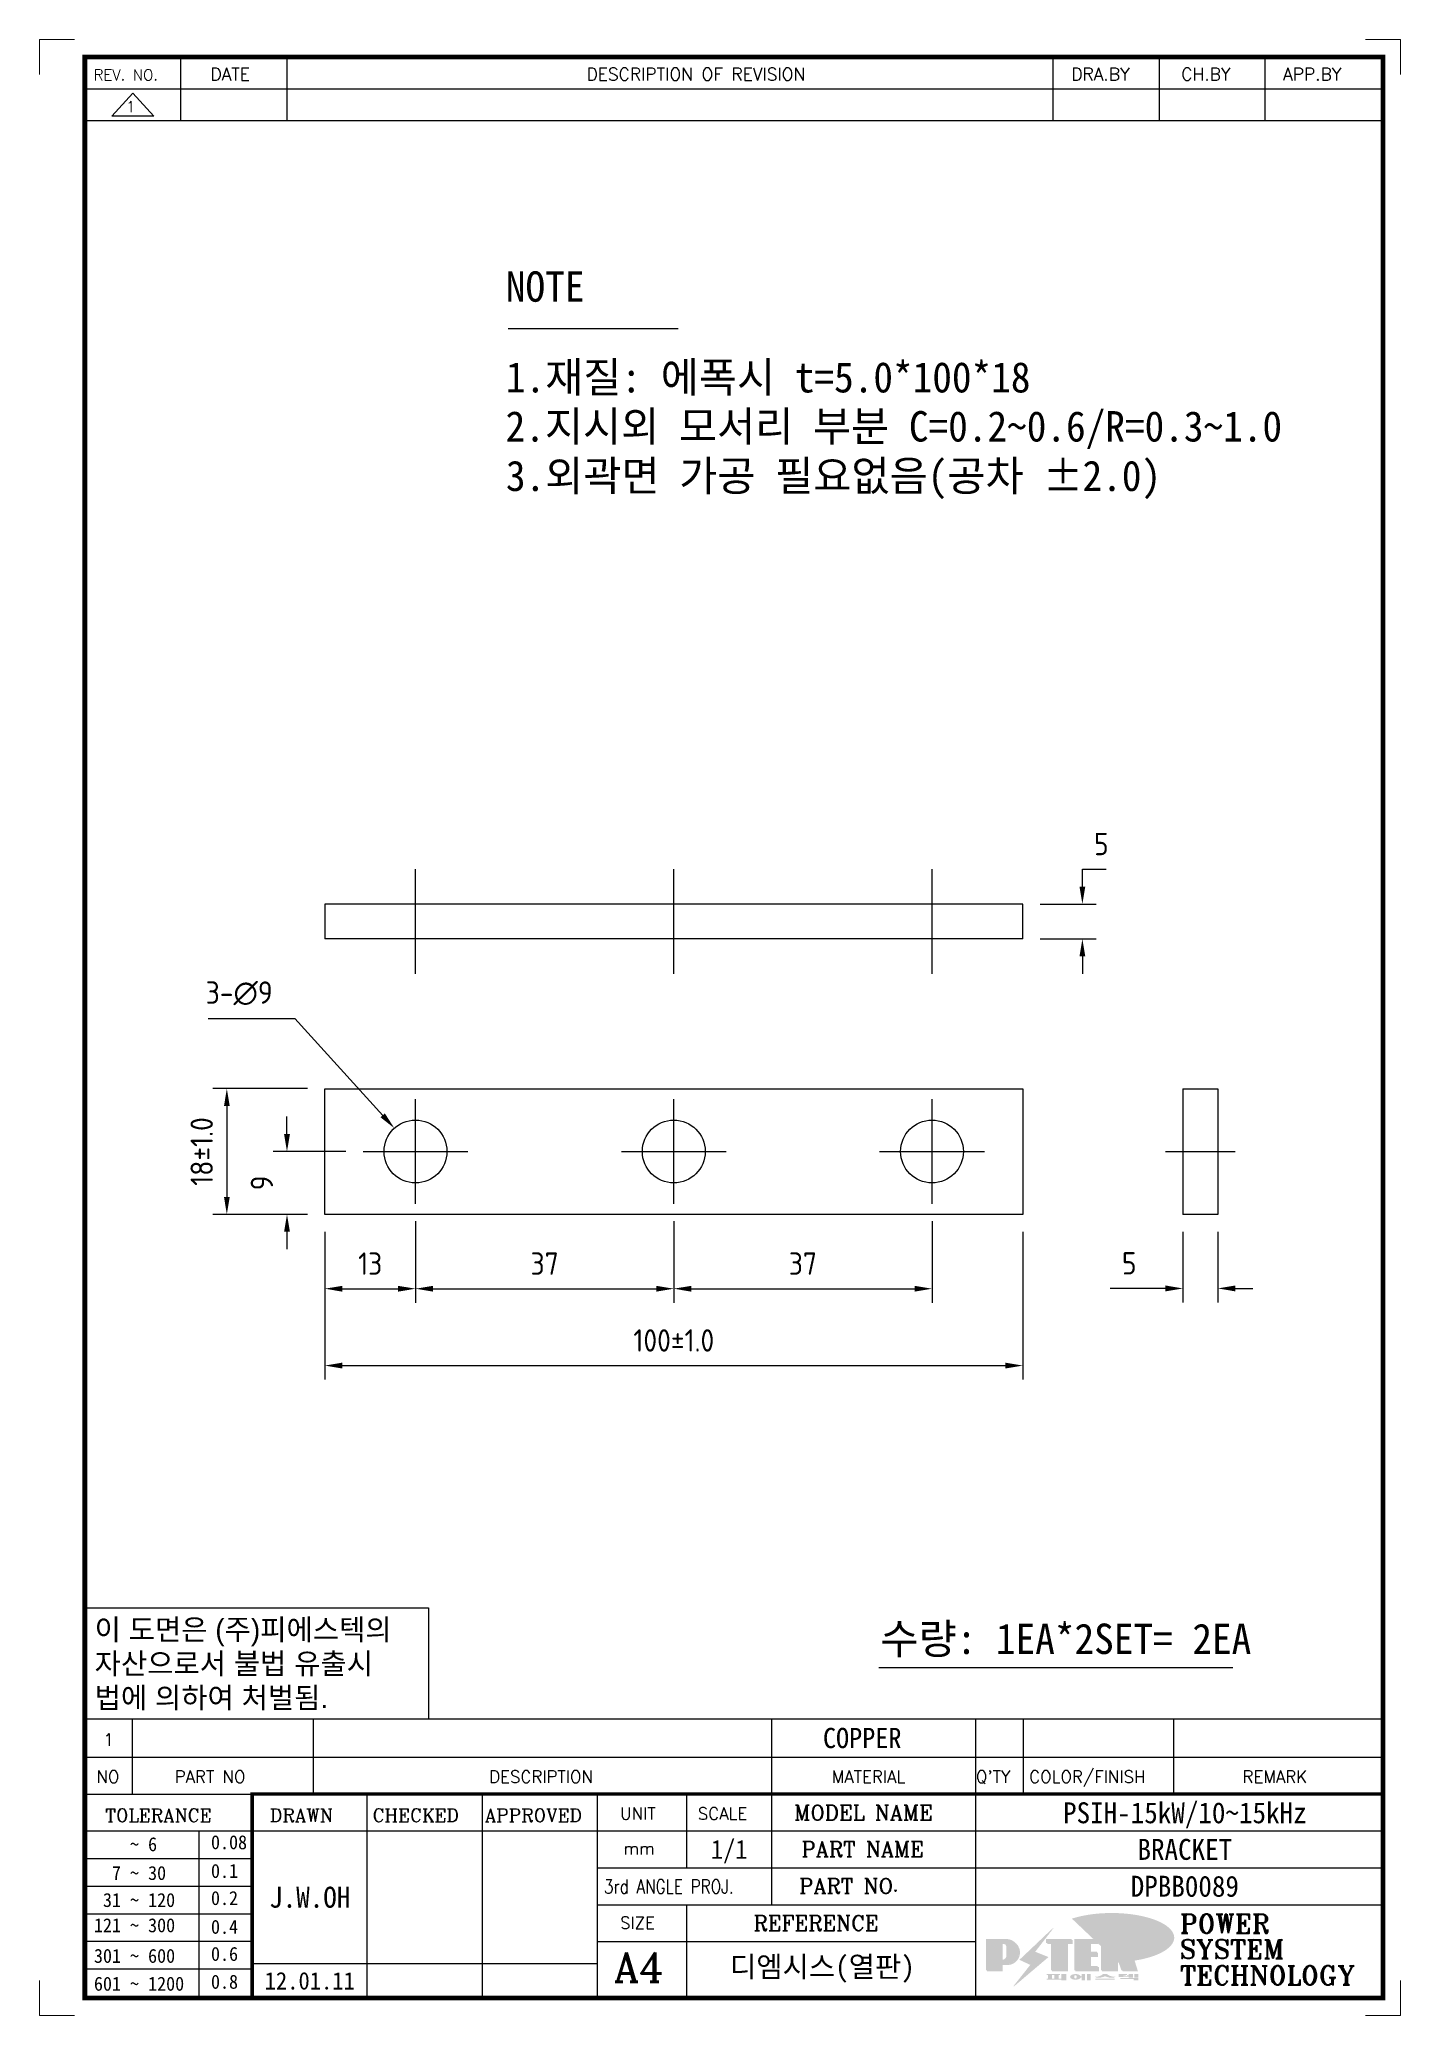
# Model space of a CAD drawing. Header units: millimetres. Extents: x 24815 to 37207, y -9299 to 5469.
# Drawn here: x 27018.9 to 27213.9, y -2272.5 to -1989.5 of the extents above; entities that cross this region are included whole.
import ezdxf
from ezdxf.enums import TextEntityAlignment as Align

# ---------------------------------------------------------------- set-up
doc = ezdxf.new("R2010")
doc.units = ezdxf.units.MM
doc.linetypes.add('CENTER', pattern=[50.8, 31.75, -6.35, 6.35, -6.35])
doc.layers.add('CEN', color=1, linetype='CENTER')
doc.layers.add('line', color=3, linetype='Continuous')
doc.styles.add('h1', font='')
doc.styles.add('HAN', font='')
doc.styles.add('RC', font='ROMANC.SHX')
doc.styles.add('ROMANT', font='romant')
doc.styles.add('RT', font='ROMANT.SHX', dxfattribs={"oblique": 15})
doc.styles.get("Standard").update_dxf_attribs({"font": 'ISOCP.SHX', "bigfont": 'WHGTXT.SHX'})
doc.styles.get('h1').set_extended_font_data('New Gulim')
doc.styles.get('HAN').set_extended_font_data('GulimChe')
doc.dimstyles.new('PS-1', dxfattribs={"dimtxt": 3.2, "dimasz": 2.5, "dimexe": 2, "dimexo": 2.5, "dimgap": 2, "dimtad": 1, "dimtoh": 1, "dimrnd": 0.05, "dimzin": 12, "dimdsep": 46, "dimtxsty": 'Standard', "dimcen": 0, "dimclrt": 2, "dimazin": 3, "dimtfac": 1, "dimtofl": 0, "dimtmove": 0, "dimatfit": 3, "dimfxl": 0, "dimtolj": 1, "dimtzin": 0, "dimarcsym": 0})

msp = doc.modelspace()

# ---------------------------------------------------------------- texts
at = {"color": 2, "style": 'HAN'}
for s, height, p in [('NOTE', 4.3546, (27085.684, -2027.083)), ('1.재질: 에폭시 t=5.0*100*18', 4.35456, (27085.684, -2040.075)), ('2.지시외 모서리 부분 C=0.2~0.6/R=0.3~1.0', 4.35456, (27085.638, -2047.107)), ('3.외곽면 가공 필요없음(공차 %%P2.0)', 4.35456, (27085.684, -2054.191)), ('수량: 1EA*2SET= 2EA', 4.35456, (27139.339, -2220.759))]:
    msp.add_text(s, height=height, dxfattribs=at).set_placement(p)

# ---------------------------------------------------------------- blocks, each defined once
blk = doc.blocks.new('t4')
for p, q in [((0, 15.88), (49.25, 15.88)), ((0, 15.88), (0, 0)), ((49.25, 15.88), (49.25, 0)), ((0, 0), (49.25, 0))]:
    blk.add_line(p, q)
at = {"color": 1, "style": 'h1'}
for s, p in [('이 도면은 (주)피에스텍의', (1.4, 11.29)), ('자산으로서 불법 유출시', (1.4, 6.41)), ('법에 의하여 처벌됨.', (1.4, 1.52))]:
    blk.add_text(s, height=3, dxfattribs=at).set_placement(p)
blk = doc.blocks.new('no4')
at = {"color": 180}
for p, q in [((0, 5.5), (0, 0)), ((0, 5.5), (186, 5.5)), ((6.79, 5.5), (6.79, 0)), ((32.74, 0.11), (32.74, 5.5)), ((98.4, 5.5), (98.4, 0)), ((127.61, 5.5), (127.61, 0)), ((134.43, 5.5), (134.43, 0)), ((155.98, 5.5), (155.98, 0))]:
    blk.add_line(p, q, dxfattribs=at)
at = {"color": 2, "style": 'RT', "oblique": 15}
blk.add_attdef('NO', text='', height=1.74, dxfattribs=at).set_placement((3.38, 2.51), align=Align.MIDDLE_CENTER)
at = {"color": 2, "style": 'HAN'}
for tag, p in [('PART-NO', (19.76, 2.75)), ('MATERIAL', (111.38, 2.75)), ("Q'TY", (131.02, 2.75)), ('COLOR/FINISH', (145.2, 2.75)), ('REMARK', (170.76, 2.75))]:
    blk.add_attdef(tag, text='', height=2.9, dxfattribs=at).set_placement(p, align=Align.MIDDLE_CENTER)
blk.add_attdef('DESCRIPTION', text='', height=2.9, dxfattribs=at).set_placement((34.51, 2.75), align=Align.MIDDLE_LEFT)
blk = doc.blocks.new('new LOGO')
at = {"layer": 'line'}
h = blk.add_hatch(color=250, dxfattribs=at)
h.paths.add_polyline_path([(44.5, 69.4), (46.6, 69.4, -0.129793), (52, 68, 0.221832), (43.6, 71.9), (41.5, 71.9), (41.5, 27.9), (43.6, 27.9, 0.02048), (44.5, 28)], flags=17)
h.paths.add_polyline_path([(44.5, 13.9), (57.3, 13.9, 0.72362), (77.1, 73.9, -0.679777), (54.3, 16.4), (41.5, 16.4), (41.5, -0.1), (3, -0.1), (3, -2.6), (44.5, -2.6)])
h.paths.add_polyline_path([(117.9, 14.2), (71.5, -44.4), (77.1, -39.6), (120.8, 15.6), (92, 28.9), (173.3, 106), (177.5, 111.4), (89.1, 27.6)])
h.paths.add_polyline_path([(162.7, 71.9), (162.7, 69.4), (172.5, 69.4), (172.5, 71.9)], flags=17)
h.paths.add_polyline_path([(217.7, 69.4), (230.5, 69.4), (230.5, 80.4), (227.5, 80.4), (227.5, 71.9), (214.7, 71.9), (214.7, -0.1), (175.5, -0.1), (175.5, -2.6), (217.7, -2.6)])
h.paths.add_polyline_path([(297.8, 46.6), (294.8, 46.6), (294.8, 37.4), (276, 37.4), (276, 10.9), (279, 10.9), (279, 34.9), (297.8, 34.9)])
h.paths.add_polyline_path([(300, 8.4), (297, 8.4), (297, -0.1), (237.5, -0.1), (237.5, -2.6), (300, -2.6)])
h.paths.add_polyline_path([(297.8, 80.4), (294.8, 80.4), (294.8, 71.9), (276, 71.9), (276, 49.1), (279, 49.1), (279, 69.4), (297.8, 69.4)])
h.paths.add_polyline_path([(350.2, 80.4), (347.2, 80.4), (347.2, 61.6), (350.2, 63.5)])
h.paths.add_polyline_path([(350.2, 26.7), (347.2, 35.2), (347.2, -0.1), (308.5, -0.1), (308.5, -2.6), (350.2, -2.6)])
h.paths.add_polyline_path([(402.7, 80.4), (396.5, 80.4), (379.6, 66.8), (400.5, -0.1), (361.8, -0.1), (362.7, -2.6), (403.5, -2.6), (382.6, 64.3)])
blk.add_hatch(color=5, dxfattribs=at).paths.add_polyline_path([(166.3, 35), (131, 49), (180.4, 112.7), (92, 28.9), (120.8, 15.6), (74.4, -43)])
h = blk.add_hatch(color=253, dxfattribs=at)
edge = h.paths.add_edge_path()
edge.add_ellipse((333.9, 86.4), major_axis=(-165.9, 0), ratio=0.39426, start_angle=111.5127, end_angle=334.469)
edge.add_ellipse((314.1, 81.2), major_axis=(-153.7, 0), ratio=0.40699, start_angle=121.3066, end_angle=327.7437, ccw=False)
edge.add_line((394, 27.8), (394.7, 25.6))
h = blk.add_hatch(color=1, dxfattribs=at)
h.paths.add_polyline_path([(41.5, 16.4), (54.3, 16.4, 1), (54.3, 82.9), (0, 82.9), (0, -0.1), (41.5, -0.1)])
h.paths.add_polyline_path([(41.5, 27.9), (41.5, 71.9), (43.6, 71.9, -0.414214), (54.6, 60.9), (54.6, 38.9, -0.414214), (43.6, 27.9)], flags=16)
h.paths.add_polyline_path([(214.7, 71.9), (227.5, 71.9), (227.5, 82.9), (159.7, 82.9), (159.7, 71.9), (172.5, 71.9), (172.5, -0.1), (214.7, -0.1)])
h.paths.add_polyline_path([(276, 37.4), (294.8, 37.4), (294.8, 49.1), (276, 49.1), (276, 71.9), (294.8, 71.9), (294.8, 82.9), (234.5, 82.9), (234.5, -0.1), (297, -0.1), (297, 10.9), (276, 10.9)])
h.paths.add_polyline_path([(347.2, 35.2), (359.7, -0.1), (400.5, -0.1), (379.6, 66.8), (399.7, 82.9), (380.6, 82.9), (347.2, 61.6), (347.2, 82.9), (305.5, 82.9), (305.5, -0.1), (347.2, -0.1)])
h = blk.add_hatch(color=250, dxfattribs=at)
edge = h.paths.add_edge_path()
edge.add_ellipse((237.8, -17.6), major_axis=(-14.3, 0), ratio=0.526336, start_angle=192.2456, end_angle=269.0748)
edge.add_line((238.1, -10.1), (237.6, -10.1))
edge.add_ellipse((237.8, -17.6), major_axis=(-14.3, 0), ratio=0.526336, start_angle=270.9252, end_angle=449.0748)
edge.add_line((237.6, -25.1), (238.1, -25.1))
edge.add_ellipse((237.8, -17.6), major_axis=(-14.3, 0), ratio=0.526336, start_angle=450.9252, end_angle=527.7544)
edge.add_line((251.7, -19.2), (254.1, -19.2))
edge.add_line((254.1, -19.2), (254.1, -27.1))
edge.add_line((254.1, -27.1), (263.1, -27.1))
edge.add_line((263.1, -27.1), (263.1, -10.1))
edge.add_line((263.1, -10.1), (254.1, -10.1))
edge.add_line((254.1, -10.1), (254.1, -16))
edge.add_line((254.1, -16), (251.7, -16))
h.paths.add_polyline_path([(241, -16.4), (241, -18.7, -1), (234.4, -18.7), (234.4, -16.4, -1)], flags=16)
h.paths.add_polyline_path([(278.2, -10.1), (268.1, -10.1), (268.1, -27.1), (278.2, -27.1)])
h.paths.add_polyline_path([(310.3, -10.1), (310.3, -11.1, -0.157169), (289.3, -17.5), (294, -19.9, 0.128407), (316.3, -15.9, 0.128407), (338.6, -19.9), (343.3, -17.5, -0.157169), (322.2, -11.1), (322.2, -10.1)])
h.paths.add_polyline_path([(342.1, -25.1), (342.1, -22.3), (290.4, -22.3), (290.4, -25.1)])
h.paths.add_polyline_path([(352, -10.1), (352, -16.2, 0.414214), (354, -18.2), (378.7, -18.2), (378.7, -19.6), (390.2, -19.6), (390.2, -10.1), (378.7, -10.1), (378.7, -13.6), (374.7, -13.6), (374.7, -15.1), (378.7, -15.1), (378.7, -16.2), (364.7, -16.2), (364.7, -15.1), (371.2, -15.1), (371.2, -13.6), (364.7, -13.6), (364.7, -12.6), (374.7, -12.6), (374.7, -10.1)])
h.paths.add_polyline_path([(393.8, -10.1), (393.8, -19.6), (405, -19.6), (405, -10.1)])
h.paths.add_polyline_path([(405, -27.1), (405, -20.9), (356.8, -20.9), (356.8, -23), (391.8, -23), (391.8, -27.1)])
h.paths.add_polyline_path([(200.4, -10.1), (200.4, -22.3), (193.2, -22.3), (193.2, -12.6), (196.6, -12.6), (196.6, -10.1), (161, -10.1), (161, -12.6), (164.5, -12.6), (164.5, -22.3), (161, -22.3), (161, -25.1), (200.4, -25.1), (200.4, -27.1), (213.9, -27.1), (213.9, -10.1)])
h.paths.add_polyline_path([(182, -12.6), (175.6, -12.6), (175.6, -22.3), (182, -22.3)], flags=17)
blk = doc.blocks.new('format-4')
at = {"color": 3, "lineweight": 9}
for p, q in [((5, 283), (0, 283)), ((0, 278), (0, 283)), ((190, 283), (195, 283)), ((195, 278), (195, 283)), ((0, 5), (0, 0)), ((195, 5), (195, 0)), ((5, 0), (0, 0)), ((190, 0), (195, 0))]:
    blk.add_line(p, q, dxfattribs=at)
at = {"color": 180}
for p, q in [((20.24, 275.95), (20.24, 280.5)), ((35.47, 275.95), (35.47, 280.5)), ((145.22, 275.95), (145.22, 280.5)), ((160.45, 275.95), (160.45, 280.5)), ((175.61, 275.95), (175.61, 280.5)), ((6.5, 275.95), (192.5, 275.95)), ((6.5, 36.99), (192.5, 36.99)), ((13.29, 36.99), (13.29, 31.71)), ((39.24, 31.71), (39.24, 36.99)), ((104.9, 36.99), (104.9, 31.71)), ((134.11, 36.99), (134.11, 31.71)), ((140.93, 36.99), (140.93, 31.71)), ((162.48, 36.99), (162.48, 31.71)), ((6.5, 31.71), (30.48, 31.71)), ((46.96, 2.5), (46.96, 31.71)), ((63.45, 2.5), (63.45, 31.71)), ((79.94, 2.5), (79.94, 31.71)), ((92.72, 31.71), (92.72, 21.15)), ((104.9, 31.71), (104.9, 15.87)), ((134.11, 31.71), (134.11, 2.5)), ((6.5, 26.43), (30.48, 26.43)), ((22.89, 2.73), (22.89, 26.43)), ((30.48, 26.43), (192.5, 26.43)), ((6.5, 22.48), (30.48, 22.48)), ((79.94, 21.15), (192.5, 21.15)), ((6.5, 18.53), (30.48, 18.53)), ((6.5, 14.58), (30.48, 14.58)), ((79.94, 15.87), (192.5, 15.87)), ((92.72, 15.87), (92.72, 2.5)), ((6.5, 10.63), (30.48, 10.63)), ((79.94, 10.59), (134.11, 10.59)), ((6.5, 6.68), (30.48, 6.68)), ((30.48, 7.45), (79.94, 7.45))]:
    blk.add_line(p, q, dxfattribs=at)
at = {"color": 7, "const_width": 0.7}
blk.add_lwpolyline([(192.5, 2.5), (192.5, 280.5), (6.5, 280.5), (6.5, 2.5)], close=True, dxfattribs=at)
at = {"color": 7, "const_width": 0.5}
blk.add_lwpolyline([(30.48, 2.5), (30.48, 31.71), (192.5, 31.71)], dxfattribs=at)
at = {"xscale": 0.05400000000008731, "yscale": 0.05400000000008731, "zscale": 0.05400000000008731}
blk.add_blockref('new LOGO', (135.59, 6.48), dxfattribs=at)
at = {"color": 2}
for s, height, style, p in [('REV. NO.', 1.56, 'RC', (7.76, 277.15)), ('DATE', 1.788, 'RC', (24.49, 277.14)), ('DESCRIPTION OF REVISION', 1.7875, 'RC', (78.38, 277.14)), ('DRA.BY', 1.788, 'RC', (147.83, 277.14)), ('CH.BY', 1.788, 'RC', (163.59, 277.14)), ('APP.BY', 1.788, 'RC', (178.18, 277.14)), ('NO', 1.742, 'RC', (8.16, 33.33)), ('PART NO', 1.742, 'RC', (19.36, 33.33)), ('DESCRIPTION', 1.7424, 'RC', (64.43, 33.33)), ('MATERIAL', 1.742, 'RC', (113.52, 33.33)), ("Q'TY", 1.742, 'RC', (134.17, 33.33)), ('COLOR/FINISH', 1.7424, 'RC', (141.8, 33.33)), ('REMARK', 1.742, 'RC', (172.37, 33.33)), (' TOLERANCE', 1.9, 'RC', (8.11, 27.72)), ('DRAWN', 1.9, 'RC', (33, 27.72)), ('CHECKED', 1.9, 'RC', (47.71, 27.72)), ('APPROVED', 1.9, 'RC', (63.8, 27.72)), ('UNIT', 1.742, 'RC', (83.19, 28.05)), ('SCALE', 1.742, 'RC', (94.32, 28.05)), ('MODEL NAME', 2.178, 'RC', (108.12, 27.96)), ('    ~ 6', 2, 'HAN', (7.8, 23.53)), ('0.08', 2, 'HAN', (24.57, 23.81)), ('mm', 1.742, 'RC', (83.67, 23.06)), ('PART NAME', 2.178, 'RC', (109.17, 22.74)), ('  7 ~ 30', 2, 'HAN', (7.8, 19.41)), ('0.1', 2, 'HAN', (24.57, 19.7)), (' 31 ~ 120', 2, 'HAN', (7.8, 15.54)), ('0.2', 2, 'HAN', (24.57, 15.82)), ('PART NO.', 2.178, 'RC', (108.84, 17.46)), ('REFERENCE', 2.178, 'RC', (102.3, 12.14)), ('121 ~ 300', 2, 'HAN', (7.8, 11.92)), ('0.4', 2, 'HAN', (24.57, 11.7)), ('SIZE', 1.742, 'RC', (83.19, 12.4)), ('301 ~ 600', 2, 'HAN', (7.8, 7.54)), ('0.6', 2, 'HAN', (24.57, 7.82)), ('0.8', 2, 'HAN', (24.57, 3.83)), ('601 ~ 1200', 2, 'HAN', (7.8, 3.55))]:
    blk.add_text(s, height=height, dxfattribs=dict(at, style=style)).set_placement(p)
at = {"color": 2, "style": 'RC', "width": 0.8}
blk.add_text('3rd ANGLE PROJ.', height=2, dxfattribs=at).set_placement((80.87, 17.47))
at = {"style": 'ROMANT'}
for s, p in [('POWER', (163.39, 11.79)), ('SYSTEM', (163.39, 8.15)), ('TECHNOLOGY', (163.39, 4.39))]:
    blk.add_text(s, height=2.7, dxfattribs=at).set_placement(p)
at = {"color": 2, "lineweight": 30, "style": 'RC'}
blk.add_text('A4', height=4.182, dxfattribs=at).set_placement((82.3, 4.84))
at = {"style": 'HAN'}
for tag, height, p in [('MODEL-NAME', 3, (164.1, 29.03)), ('SCALE', 2.7, (98.81, 23.79)), ('PART-NAME', 3, (164.1, 23.79)), ('PART-NO', 3, (164.1, 18.51)), ('DRA-BY', 3, (38.72, 16.94)), ('CH-BY', 3, (55.21, 16.94)), ('APP-BY', 3, (71.7, 16.94)), ('관련업체', 3, (112.17, 6.99)), ('DRA-DATE', 2.5, (38.72, 4.97)), ('CH-DATE', 2.5, (55.21, 4.97)), ('APP-DATE', 2.5, (71.7, 4.97))]:
    blk.add_attdef(tag, text='', height=height, dxfattribs=at).set_placement(p, align=Align.MIDDLE_CENTER)
blk = doc.blocks.new('re4')
at = {"color": 180}
for p, q in [((0, -4.55), (0, 0)), ((13.74, -4.55), (13.74, 0)), ((28.97, -4.55), (28.97, 0)), ((138.72, -4.55), (138.72, 0)), ((153.95, -4.55), (153.95, 0)), ((169.11, -4.55), (169.11, 0)), ((6.87, -0.64), (3.86, -3.91)), ((6.87, -0.64), (9.88, -3.91)), ((0, -4.55), (186, -4.55)), ((9.88, -3.91), (3.86, -3.91))]:
    blk.add_line(p, q, dxfattribs=at)
at = {"color": 2, "style": 'RC', "oblique": 15}
blk.add_attdef('REV.NO', text='', height=1.56, dxfattribs=at).set_placement((6.59, -2.56), align=Align.MIDDLE_CENTER)
blk.add_attdef('-1', text='', height=1.56, dxfattribs=at).set_placement((9.16, -1.81), align=Align.MIDDLE_LEFT)
at = {"color": 2, "style": 'HAN'}
for tag, p in [('REV.-DATE', (21.36, -2.28)), ('DRA.BY', (146.34, -2.28)), ('CH.BY', (161.53, -2.28)), ('APP.BY', (177.55, -2.28))]:
    blk.add_attdef(tag, text='', height=2.5, dxfattribs=at).set_placement(p, align=Align.MIDDLE_CENTER)
blk.add_attdef('DESCRIPTION-OF-REVISION', text='', height=2.5, dxfattribs=at).set_placement((31.61, -2.28), align=Align.MIDDLE_LEFT)
blk = doc.blocks.new('A$C7DC944B6')
at = {"color": 32}
for p, q in [((-50, -9), (-50, 9)), ((-50, 9), (50, 9)), ((50, 9), (50, -9)), ((50, -9), (-50, -9))]:
    blk.add_line(p, q, dxfattribs=at)
for centre in [(-37, 0), (0, 0), (37, 0)]:
    blk.add_circle(centre, 4.5, dxfattribs=at)
at = {"layer": 'CEN'}
for p, q in [((-37, -7.5), (-37, 7.5)), ((0, -7.5), (0, 7.5)), ((37, -7.5), (37, 7.5)), ((-44.5, 0), (-29.5, 0)), ((-7.5, 0), (7.5, 0)), ((29.5, 0), (44.5, 0))]:
    blk.add_line(p, q, dxfattribs=at)
blk = doc.blocks.new('A$C492242FE')
at = {"color": 32}
for p, q in [((0, 9), (0, -9)), ((0, 9), (5, 9)), ((5, 9), (5, -9)), ((5, -9), (0, -9))]:
    blk.add_line(p, q, dxfattribs=at)
at = {"layer": 'CEN'}
blk.add_line((-2.5, 0), (7.5, 0), dxfattribs=at)
blk = doc.blocks.new('A$C3EEE38B8')
at = {"color": 32}
for p, q in [((-100, 5), (-100, 0)), ((0, 5), (-100, 5)), ((0, 0), (0, 5)), ((0, 0), (-100, 0))]:
    blk.add_line(p, q, dxfattribs=at)
at = {"layer": 'CEN'}
for p, q in [((-87, -5), (-87, 10)), ((-50, -5), (-50, 10)), ((-13, -5), (-13, 10))]:
    blk.add_line(p, q, dxfattribs=at)
blk = doc.blocks.new('*D600')
at = {"color": 0, "lineweight": -2}
for p, q in [((27054.32, -2146.29), (27054.32, -2143.79)), ((27062.74, -2148.79), (27052.32, -2148.79)), ((27057.24, -2157.79), (27052.32, -2157.79)), ((27054.32, -2160.29), (27054.32, -2162.79))]:
    blk.add_line(p, q, dxfattribs=at)
at = {"color": 0}
for points in [[(27053.9, -2146.29), (27054.74, -2146.29), (27054.32, -2148.79)], [(27053.9, -2160.29), (27054.74, -2160.29), (27054.32, -2157.79)]]:
    blk.add_solid(points, dxfattribs=at)
at = {"layer": 'Defpoints', "color": 0}
for p in [(27065.24, -2148.79), (27054.32, -2157.79), (27059.74, -2157.79)]:
    blk.add_point(p, dxfattribs=at)
at = {"color": 2, "insert": (27050.72, -2153.29), "char_height": 3.2, "attachment_point": 5, "rotation": 90}
blk.add_mtext('\\A1;9', dxfattribs=at)
blk = doc.blocks.new('*D601')
at = {"color": 0, "lineweight": -2}
for p, q in [((27057.24, -2139.79), (27043.7, -2139.79)), ((27045.7, -2142.29), (27045.7, -2155.29)), ((27057.24, -2157.79), (27043.7, -2157.79))]:
    blk.add_line(p, q, dxfattribs=at)
at = {"color": 0}
for points in [[(27045.29, -2142.29), (27046.12, -2142.29), (27045.7, -2139.79)], [(27045.29, -2155.29), (27046.12, -2155.29), (27045.7, -2157.79)]]:
    blk.add_solid(points, dxfattribs=at)
at = {"layer": 'Defpoints', "color": 0}
for p in [(27059.74, -2139.79), (27045.7, -2157.79), (27059.74, -2157.79)]:
    blk.add_point(p, dxfattribs=at)
at = {"color": 2, "insert": (27042.1, -2148.79), "char_height": 3.2, "attachment_point": 5, "rotation": 90}
blk.add_mtext('\\A1;18±1.0', dxfattribs=at)
blk = doc.blocks.new('*D602')
at = {"color": 0, "lineweight": -2}
for p, q in [((27072.74, -2158.79), (27072.74, -2170.44)), ((27059.74, -2160.29), (27059.74, -2170.44)), ((27062.24, -2168.44), (27070.24, -2168.44))]:
    blk.add_line(p, q, dxfattribs=at)
at = {"color": 0}
for points in [[(27062.24, -2168.03), (27062.24, -2168.86), (27059.74, -2168.44)], [(27070.24, -2168.03), (27070.24, -2168.86), (27072.74, -2168.44)]]:
    blk.add_solid(points, dxfattribs=at)
at = {"layer": 'Defpoints', "color": 0}
for p in [(27072.74, -2156.29), (27059.74, -2157.79), (27072.74, -2168.44)]:
    blk.add_point(p, dxfattribs=at)
at = {"color": 2, "insert": (27066.24, -2164.84), "char_height": 3.2, "attachment_point": 5}
blk.add_mtext('\\A1;13', dxfattribs=at)
blk = doc.blocks.new('*D603')
at = {"color": 0, "lineweight": -2}
for p, q in [((27072.74, -2158.79), (27072.74, -2170.44)), ((27109.74, -2158.79), (27109.74, -2170.44)), ((27075.24, -2168.44), (27107.24, -2168.44))]:
    blk.add_line(p, q, dxfattribs=at)
at = {"color": 0}
for points in [[(27075.24, -2168.03), (27075.24, -2168.86), (27072.74, -2168.44)], [(27107.24, -2168.03), (27107.24, -2168.86), (27109.74, -2168.44)]]:
    blk.add_solid(points, dxfattribs=at)
at = {"layer": 'Defpoints', "color": 0}
for p in [(27072.74, -2156.29), (27109.74, -2156.29), (27109.74, -2168.44)]:
    blk.add_point(p, dxfattribs=at)
at = {"color": 2, "insert": (27091.24, -2164.84), "char_height": 3.2, "attachment_point": 5}
blk.add_mtext('\\A1;37', dxfattribs=at)
blk = doc.blocks.new('*D604')
at = {"color": 0, "lineweight": -2}
for p, q in [((27109.74, -2158.79), (27109.74, -2170.44)), ((27146.74, -2158.79), (27146.74, -2170.44)), ((27112.24, -2168.44), (27144.24, -2168.44))]:
    blk.add_line(p, q, dxfattribs=at)
at = {"color": 0}
for points in [[(27112.24, -2168.03), (27112.24, -2168.86), (27109.74, -2168.44)], [(27144.24, -2168.03), (27144.24, -2168.86), (27146.74, -2168.44)]]:
    blk.add_solid(points, dxfattribs=at)
at = {"layer": 'Defpoints', "color": 0}
for p in [(27109.74, -2156.29), (27146.74, -2156.29), (27146.74, -2168.44)]:
    blk.add_point(p, dxfattribs=at)
at = {"color": 2, "insert": (27128.24, -2164.84), "char_height": 3.2, "attachment_point": 5}
blk.add_mtext('\\A1;37', dxfattribs=at)
blk = doc.blocks.new('*D605')
at = {"color": 0, "lineweight": -2}
for p, q in [((27059.74, -2160.29), (27059.74, -2181.45)), ((27159.74, -2160.29), (27159.74, -2181.45)), ((27062.24, -2179.45), (27157.24, -2179.45))]:
    blk.add_line(p, q, dxfattribs=at)
at = {"color": 0}
for points in [[(27062.24, -2179.03), (27062.24, -2179.87), (27059.74, -2179.45)], [(27157.24, -2179.03), (27157.24, -2179.87), (27159.74, -2179.45)]]:
    blk.add_solid(points, dxfattribs=at)
at = {"layer": 'Defpoints', "color": 0}
for p in [(27059.74, -2157.79), (27159.74, -2157.79), (27159.74, -2179.45)]:
    blk.add_point(p, dxfattribs=at)
at = {"color": 2, "insert": (27109.74, -2175.85), "char_height": 3.2, "attachment_point": 5}
blk.add_mtext('\\A1;100±1.0', dxfattribs=at)
blk = doc.blocks.new('*D606')
at = {"color": 0, "lineweight": -2}
for p, q in [((27182.69, -2160.29), (27182.69, -2170.4)), ((27187.69, -2160.29), (27187.69, -2170.4)), ((27180.19, -2168.4), (27172.28, -2168.4)), ((27190.19, -2168.4), (27192.69, -2168.4))]:
    blk.add_line(p, q, dxfattribs=at)
at = {"color": 0}
for points in [[(27180.19, -2167.98), (27180.19, -2168.82), (27182.69, -2168.4)], [(27190.19, -2167.98), (27190.19, -2168.82), (27187.69, -2168.4)]]:
    blk.add_solid(points, dxfattribs=at)
at = {"layer": 'Defpoints', "color": 0}
for p in [(27182.69, -2157.79), (27187.69, -2157.79), (27182.69, -2168.4)]:
    blk.add_point(p, dxfattribs=at)
at = {"color": 2, "insert": (27174.99, -2164.8), "char_height": 3.2, "attachment_point": 5}
blk.add_mtext('\\A1;5', dxfattribs=at)
blk = doc.blocks.new('*D607')
at = {"color": 0, "lineweight": -2}
for p, q in [((27168.28, -2110.85), (27168.28, -2108.35)), ((27168.28, -2108.35), (27171.69, -2108.35)), ((27162.24, -2113.35), (27170.28, -2113.35)), ((27162.24, -2118.35), (27170.28, -2118.35)), ((27168.28, -2120.85), (27168.28, -2123.35))]:
    blk.add_line(p, q, dxfattribs=at)
at = {"color": 0}
for points in [[(27167.87, -2110.85), (27168.7, -2110.85), (27168.28, -2113.35)], [(27167.87, -2120.85), (27168.7, -2120.85), (27168.28, -2118.35)]]:
    blk.add_solid(points, dxfattribs=at)
at = {"layer": 'Defpoints', "color": 0}
for p in [(27159.74, -2113.35), (27168.28, -2113.35), (27159.74, -2118.35)]:
    blk.add_point(p, dxfattribs=at)
at = {"color": 2, "insert": (27170.99, -2104.75), "char_height": 3.2, "attachment_point": 5}
blk.add_mtext('\\A1;5', dxfattribs=at)
blk = doc.blocks.new('*D608')
at = {"color": 0, "lineweight": -2}
for p, q in [((27043.04, -2129.73), (27055.42, -2129.73)), ((27055.42, -2129.73), (27068.03, -2143.61))]:
    blk.add_line(p, q, dxfattribs=at)
at = {"color": 0}
blk.add_solid([(27068.34, -2143.33), (27067.72, -2143.89), (27069.71, -2145.46)], dxfattribs=at)
at = {"layer": 'Defpoints', "color": 0}
for p in [(27069.71, -2145.46), (27075.76, -2152.13)]:
    blk.add_point(p, dxfattribs=at)
at = {"color": 2, "insert": (27047.47, -2126.13), "char_height": 3.2, "attachment_point": 5}
blk.add_mtext('\\A1;3-∅9', dxfattribs=at)

# ---------------------------------------------------------------- dimensions: what is measured, and where the dimension line sits
for base, p1, p2, picture, middle in [((27168.282, -2113.349), (27159.735, -2118.349), (27159.735, -2113.349), '*D607', (27170.989, -2104.749)), ((27054.322, -2157.795), (27065.235, -2148.795), (27059.735, -2157.795), '*D600', (27050.722, -2153.295))]:
    dim = msp.add_linear_dim(base=base, p1=p1, p2=p2, angle=90, dimstyle='PS-1')
    dim.commit()
    dim.dimension.update_dxf_attribs({"geometry": picture, "text_midpoint": middle})
dim = msp.add_diameter_dim_2p(p1=(27075.761, -2152.126), p2=(27069.71, -2145.464), text='3-<>', dimstyle='PS-1')
dim.commit()
dim.dimension.update_dxf_attribs({"geometry": '*D608', "text_midpoint": (27047.475, -2129.731), "dimtype": 163})
dim = msp.add_linear_dim(base=(27045.702, -2157.795), p1=(27059.735, -2139.795), p2=(27059.735, -2157.795), angle=90, dimstyle='PS-1', override={"dimtol": 1, "dimtp": 1, "dimtm": 1, "dimtdec": 1})
dim.commit()
dim.dimension.update_dxf_attribs({"geometry": '*D601', "text_midpoint": (27042.102, -2148.795)})
for base, p1, p2, picture, middle in [((27072.735, -2168.442), (27059.735, -2157.795), (27072.735, -2156.295), '*D602', (27066.235, -2164.842)), ((27109.735, -2168.442), (27072.735, -2156.295), (27109.735, -2156.295), '*D603', (27091.235, -2164.842)), ((27146.735, -2168.442), (27109.735, -2156.295), (27146.735, -2156.295), '*D604', (27128.235, -2164.842)), ((27182.693, -2168.401), (27187.693, -2157.795), (27182.693, -2157.795), '*D606', (27174.986, -2164.801))]:
    dim = msp.add_linear_dim(base=base, p1=p1, p2=p2, dimstyle='PS-1')
    dim.commit()
    dim.dimension.update_dxf_attribs({"geometry": picture, "text_midpoint": middle})
dim = msp.add_linear_dim(base=(27159.735, -2179.45), p1=(27059.735, -2157.795), p2=(27159.735, -2157.795), dimstyle='PS-1', override={"dimgap": 2, "dimtol": 1, "dimlim": 0, "dimtp": 1, "dimtm": 1, "dimtdec": 1})
dim.commit()
dim.dimension.update_dxf_attribs({"geometry": '*D605', "text_midpoint": (27109.735, -2175.85)})

# ---------------------------------------------------------------- linework, layer by layer
at = {"color": 2}
msp.add_line((27086.016, -2030.902), (27110.376, -2030.902), dxfattribs=at)
msp.add_line((27139.141, -2222.71), (27189.849, -2222.71))

# ---------------------------------------------------------------- block references
msp.add_blockref('format-4', (27018.86, -2272.53)).add_auto_attribs({'관련업체': '디엠시스(열판)', 'SCALE': '1/1', 'PART-NO': 'DPBB0089', 'PART-NAME': 'BRACKET', 'MODEL-NAME': 'PSIH-15kW/10~15kHz', 'DRA-BY': 'J.W.OH', 'DRA-DATE': '12.01.11'})
ref = msp.add_blockref('re4', (27025.36, -1996.58))
ref.add_attrib('REV.NO', '1', dxfattribs={"color": 2, "height": 1.56, "style": 'RC'}).set_placement((27031.948, -1999.137), align=Align.MIDDLE_CENTER)
for name, p in [('A$C3EEE38B8', (27159.735, -2118.349)), ('A$C7DC944B6', (27109.735, -2148.795)), ('A$C492242FE', (27182.693, -2148.795)), ('t4', (27025.36, -2230.035))]:
    msp.add_blockref(name, p)
ref = msp.add_blockref('no4', (27025.36, -2235.535))
ref.add_attrib('MATERIAL', 'COPPER', dxfattribs={"color": 2, "height": 2.9, "style": 'HAN'}).set_placement((27136.735, -2232.785), align=Align.MIDDLE_CENTER)
ref.add_attrib('NO', '1', dxfattribs={"color": 2, "height": 1.74, "style": 'RT'}).set_placement((27028.745, -2233.029), align=Align.MIDDLE_CENTER)

msp.set_redraw_order([(e.dxf.handle, doc.entitydb.next_handle()) for e in msp.query("TEXT MTEXT ATTDEF DIMENSION ARC_DIMENSION")])  # texts and dimensions are drawn at this point

doc.saveas('drawing.dxf')
